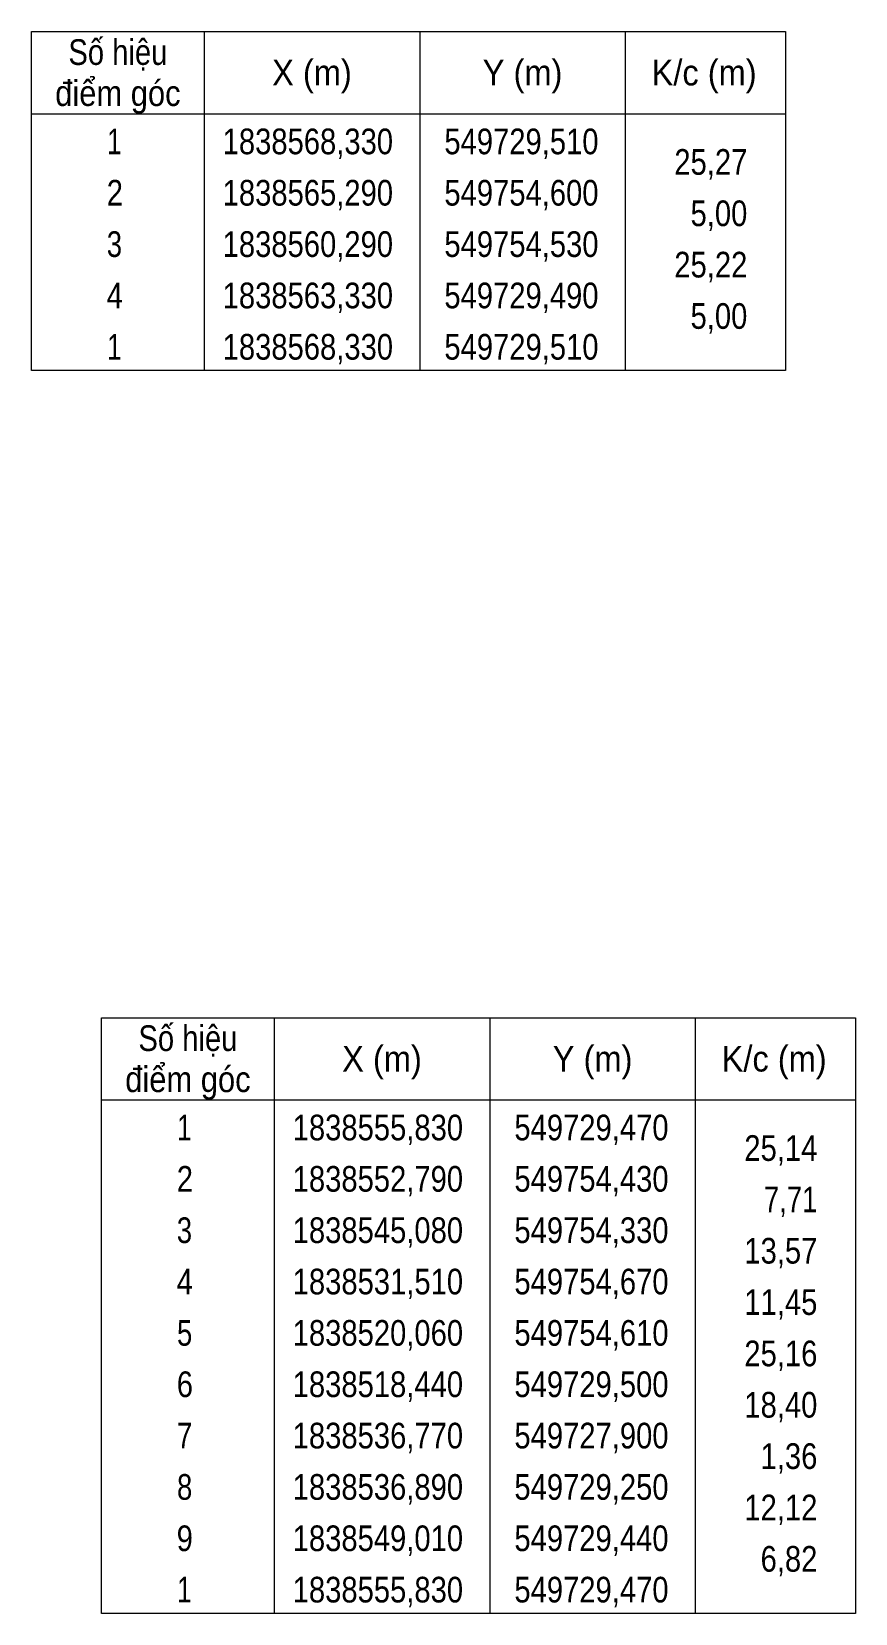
# Model space of a CAD drawing. Header units: metres. Extents: x 549063 to 549864, y 1838451 to 1838602.
# Drawn here: x 549823.8 to 549863.9, y 1838488.6 to 1838565.6 of the extents above; entities that cross this region are included whole.
import ezdxf
from ezdxf.enums import TextEntityAlignment as Align

# ---------------------------------------------------------------- set-up
doc = ezdxf.new("R2010")
doc.units = ezdxf.units.M
doc.header["$LTSCALE"] = 0.6
doc.layers.add('63', color=7, linetype='Continuous', lineweight=13)

msp = doc.modelspace()

# ---------------------------------------------------------------- texts
at = {"layer": '63'}
for s, width, p in [('Số hiệu', 0.85, (549827.96, 1838563.96)), ('X (m)', 0.95, (549837.41, 1838562.96)), ('Y (m)', 0.95, (549847.665, 1838562.96)), ('K/c (m)', 0.95, (549856.505, 1838562.96)), ('điểm góc', 0.9, (549827.96, 1838561.96)), (' 1', 0.75, (549827.61, 1838559.61)), ('1838568,330', 0.85, (549837.21, 1838559.61)), ('549729,510', 0.85, (549847.61, 1838559.61)), (' 2', 0.85, (549827.615, 1838557.11)), ('1838565,290', 0.85, (549837.21, 1838557.11)), ('549754,600', 0.85, (549847.61, 1838557.11)), (' 3', 0.8, (549827.605, 1838554.61)), ('1838560,290', 0.85, (549837.21, 1838554.61)), ('549754,530', 0.85, (549847.61, 1838554.61)), (' 4', 0.85, (549827.61, 1838552.11)), ('1838563,330', 0.85, (549837.21, 1838552.11)), ('549729,490', 0.85, (549847.61, 1838552.11)), (' 1', 0.75, (549827.61, 1838549.61)), ('1838568,330', 0.85, (549837.21, 1838549.61)), ('549729,510', 0.85, (549847.61, 1838549.61)), ('Số hiệu', 0.85, (549831.37, 1838515.95)), ('X (m)', 0.95, (549840.82, 1838514.95)), ('Y (m)', 0.95, (549851.075, 1838514.95)), ('K/c (m)', 0.95, (549859.915, 1838514.95)), ('điểm góc', 0.9, (549831.37, 1838513.95)), ('1838555,830', 0.85, (549840.62, 1838511.6)), ('549729,470', 0.85, (549851.02, 1838511.6)), (' 1', 0.75, (549831.02, 1838511.6)), (' 2', 0.85, (549831.025, 1838509.1)), ('1838552,790', 0.85, (549840.62, 1838509.1)), ('549754,430', 0.85, (549851.02, 1838509.1)), (' 3', 0.8, (549831.015, 1838506.6)), ('1838545,080', 0.85, (549840.62, 1838506.6)), ('549754,330', 0.85, (549851.02, 1838506.6)), (' 4', 0.85, (549831.02, 1838504.1)), ('1838531,510', 0.85, (549840.62, 1838504.1)), ('549754,670', 0.85, (549851.02, 1838504.1)), ('1838520,060', 0.85, (549840.62, 1838501.6)), ('549754,610', 0.85, (549851.02, 1838501.6)), (' 5', 0.8, (549831.025, 1838501.6)), (' 6', 0.85, (549831.025, 1838499.1)), ('1838518,440', 0.85, (549840.62, 1838499.1)), ('549729,500', 0.85, (549851.02, 1838499.1)), (' 7', 0.8, (549831.025, 1838496.6)), ('1838536,770', 0.85, (549840.62, 1838496.6)), ('549727,900', 0.85, (549851.02, 1838496.6)), (' 8', 0.8, (549831.025, 1838494.1)), ('1838536,890', 0.85, (549840.62, 1838494.1)), ('549729,250', 0.85, (549851.02, 1838494.1)), (' 9', 0.85, (549831.02, 1838491.6)), ('1838549,010', 0.85, (549840.62, 1838491.6)), ('549729,440', 0.85, (549851.02, 1838491.6)), (' 1', 0.75, (549831.02, 1838489.1)), ('1838555,830', 0.85, (549840.62, 1838489.1)), ('549729,470', 0.85, (549851.02, 1838489.1))]:
    msp.add_text(s, height=1.25, dxfattribs=dict(at, width=width)).set_placement(p, align=Align.CENTER)
for s, width, p in [('25,27', 0.85, (549858.61, 1838558.61)), ('5,00', 0.85, (549858.61, 1838556.11)), ('25,22', 0.85, (549858.61, 1838553.61)), ('5,00', 0.85, (549858.61, 1838551.11)), ('25,14', 0.85, (549862.02, 1838510.6)), ('7,71', 0.8, (549862.02, 1838508.1)), ('13,57', 0.85, (549862.02, 1838505.6)), ('11,45', 0.85, (549862.02, 1838503.1)), ('25,16', 0.85, (549862.02, 1838500.6)), ('18,40', 0.85, (549862.02, 1838498.1)), ('1,36', 0.85, (549862.02, 1838495.6)), ('12,12', 0.85, (549862.02, 1838493.1)), ('6,82', 0.85, (549862.02, 1838490.6))]:
    msp.add_text(s, height=1.25, dxfattribs=dict(at, width=width)).set_placement(p, align=Align.RIGHT)

# ---------------------------------------------------------------- linework, layer by layer
at = {"layer": '63'}
for p, q in [((549832.16, 1838565.58), (549832.16, 1838549.08)), ((549842.66, 1838565.58), (549842.66, 1838549.08)), ((549852.66, 1838565.58), (549852.66, 1838549.08)), ((549823.76, 1838561.58), (549860.46, 1838561.58)), ((549835.57, 1838517.57), (549835.57, 1838488.57)), ((549846.07, 1838517.57), (549846.07, 1838488.57)), ((549856.07, 1838517.57), (549856.07, 1838488.57)), ((549827.17, 1838513.57), (549863.87, 1838513.57))]:
    msp.add_line(p, q, dxfattribs=at)
for points in [[(549823.76, 1838565.58), (549860.46, 1838565.58), (549860.46, 1838549.08), (549823.76, 1838549.08)], [(549827.17, 1838517.57), (549863.87, 1838517.57), (549863.87, 1838488.57), (549827.17, 1838488.57)]]:
    msp.add_lwpolyline(points, close=True, dxfattribs=at)

msp.set_redraw_order([(e.dxf.handle, doc.entitydb.next_handle()) for e in msp.query("TEXT MTEXT ATTDEF DIMENSION ARC_DIMENSION")])  # texts and dimensions are drawn at this point

doc.saveas('drawing.dxf')
